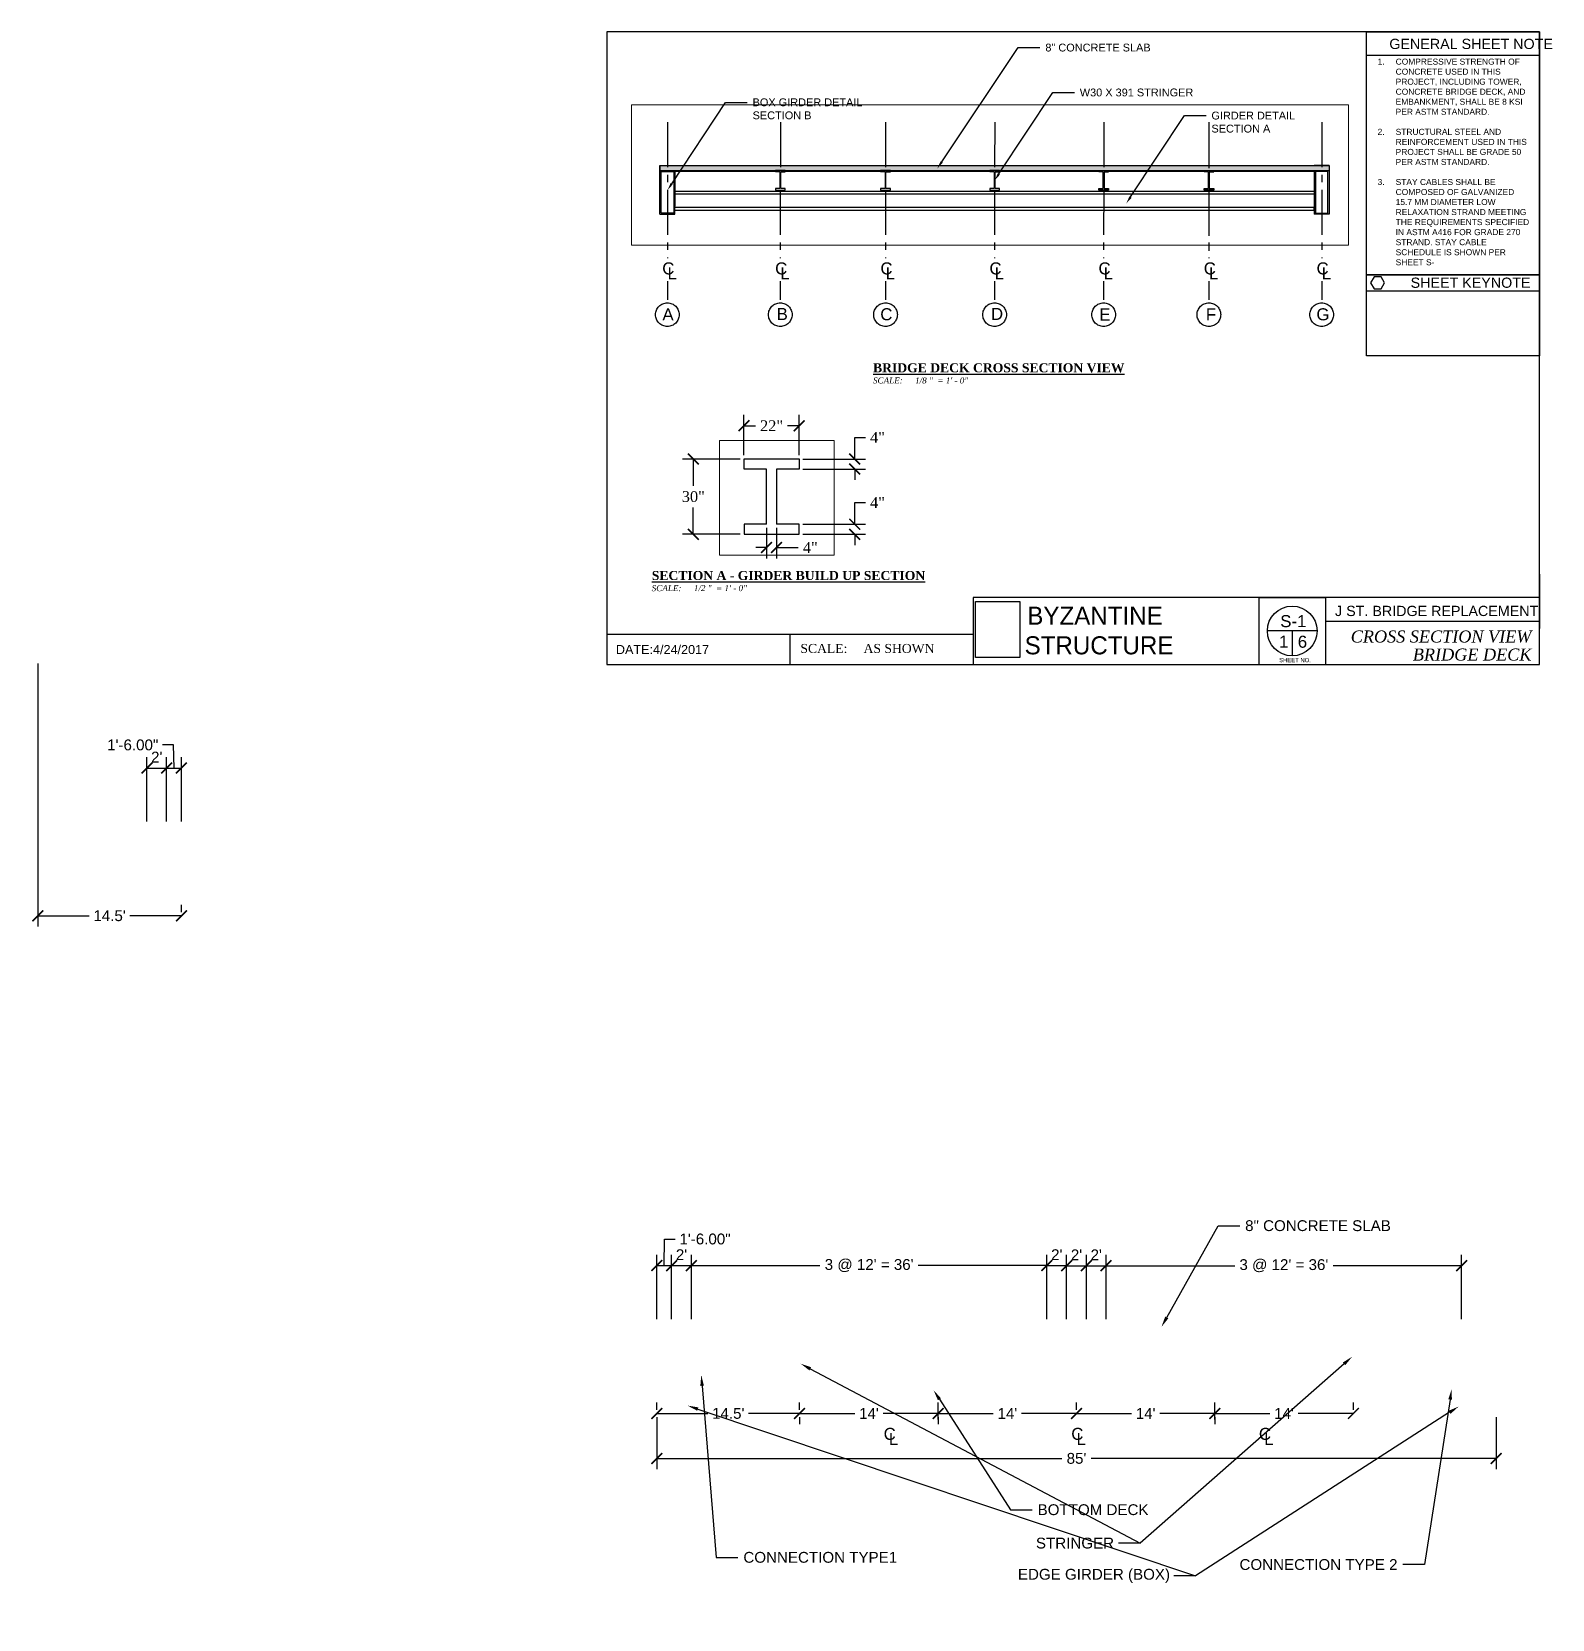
# Paper-space layout 'S-3' of a CAD drawing. Header units: feet. Extents: x -9.6 to 15.7, y -15.9 to 10.5.
# The model-space entities are those that its viewports show. They can reach past a viewport. Long polylines and large blocks are cut down to what shows.
import ezdxf
from ezdxf import colors
from ezdxf.entities.mleader import LeaderData, LeaderLine
from ezdxf.enums import TextEntityAlignment as Align
from ezdxf.math import Vec2, Vec3

# ---------------------------------------------------------------- set-up
doc = ezdxf.new("R2010")
doc.units = ezdxf.units.FT
doc.header["$MEASUREMENT"] = 0
doc.header["$XCLIPFRAME"] = 2
for name, pattern in [('ACAD_ISO03W100', [30, 12, -18]), ('CENTER2', [1.125, 0.75, -0.125, 0.125, -0.125]), ('HIDDEN2', [0.1875, 0.125, -0.0625])]:
    doc.linetypes.add(name, pattern=pattern)
doc.styles.add('Annotative', font='arial.ttf')
doc.styles.add('Bridge 122L', font='times.ttf')
doc.styles.get("Standard").update_dxf_attribs({"font": 'arial.ttf'})
doc.dimstyles.new('Bridge 122L', dxfattribs={"dimtxt": 0.18, "dimasz": 0.18, "dimexe": 0.18, "dimexo": 0.0625, "dimgap": 0.09, "dimtad": 0, "dimtih": 1, "dimtoh": 1, "dimzin": 0, "dimdsep": 46, "dimlunit": 3, "dimtxsty": 'Annotative', "dimblk": 'ARCHTICK', "dimcen": 0.09, "dimadec": 1, "dimazin": 0, "dimtfac": 1, "dimtofl": 0, "dimtmove": 0, "dimatfit": 3, "dimfxl": 1, "dimtolj": 1, "dimtzin": 0, "dimarcsym": 0})
picture_1 = doc.add_image_def('image1.jpg', size_in_pixel=(215, 288))

psp = doc.layouts.new('S-3')

# ---------------------------------------------------------------- texts
for s, width, gutter_width, heights, insert, char_height, attachment_point in [('GENERAL SHEET NOTE', 3.0363088888, 1, [0.17379957], (15.72573321, 10.22619155), 0.17, 9), ('\\pi-0.3,l0.4,t0.4;1.^ICOMPRESSIVE STRENGTH OF CONCRETE USED IN THIS PROJECT, INCLUDING TOWER, CONCRETE BRIDGE DECK, AND EMBANKMENT, SHALL BE 8 KSI PER ASTM STANDARD.\\P\\P2.^ISTRUCTURAL STEEL AND REINFORCEMENT USED IN THIS PROJECT SHALL BE GRADE 50 PER ASTM STANDARD.  \\P\\P3.^ISTAY CABLES SHALL BE COMPOSED OF GALVANIZED 15.7 MM DIAMETER LOW RELAXATION STRAND MEETING THE REQUIREMENTS SPECIFIED IN ASTM A416 FOR GRADE 270 STRAND. STAY CABLE SCHEDULE IS SHOWN PER SHEET S-', 2.6498062996, 0.75, [0], (12.71238969, 10.06923719), 0.1, 1), ('SHEET KEYNOTE', 2.3396184216, 1, [0.10259937], (15.35374636, 6.25766678), 0.17, 9), ('{\\fTimes New Roman|b1|i0|c0|p18;\\LBRIDGE DECK CROSS SECTION VIEW}', 5.2880208449, 0.75, [0], (4.42526755, 5.00593124), 0.15, 1), ('{\\fTimes New Roman|b1|i0|c0|p18;\\LSECTION A - GIRDER BUILD UP SECTION }', 5.2880208449, 0.75, [0], (0.74716155, 1.55400942), 0.15, 1), ('J ST. BRIDGE REPLACEMENT', 4.2825016445, 1, [0], (15.48297078, 0.80294134), 0.17, 9), ('SHEET NO.', 0.7348315965, 1, [0], (11.1759879, 0.10826661), 0.07, 1)]:
    psp.add_mtext_dynamic_manual_height_columns(s, width=width, gutter_width=gutter_width, heights=heights, dxfattribs=dict(insert=insert, char_height=char_height, attachment_point=attachment_point))
at = {"linetype": 'CENTER2', "char_height": 0.2, "attachment_point": 1}
for s, insert in [('C', (0.9208964, 6.68271029)), ('L', (1.00788987, 6.59922007)), ('C', (2.79738641, 6.68271029)), ('L', (2.88437989, 6.59922007)), ('C', (4.54738641, 6.68271029)), ('L', (4.63437989, 6.59922007)), ('C', (6.35988641, 6.68271029)), ('L', (6.44687989, 6.59922007)), ('C', (8.17238641, 6.68271029)), ('L', (8.25937989, 6.59922007)), ('C', (9.92238641, 6.68271029)), ('L', (10.00937989, 6.59922007)), ('C', (11.79738641, 6.68271029)), ('L', (11.88437989, 6.59922007)), ('C', (4.60109831, -12.68580538)), ('L', (4.68809178, -12.7692956)), ('C', (7.72002249, -12.68580538)), ('L', (7.80701596, -12.7692956)), ('C', (10.83894668, -12.68580538)), ('L', (10.92594015, -12.7692956))]:
    psp.add_mtext_dynamic_manual_height_columns(s, width=1.0045475514, gutter_width=1, heights=[0], dxfattribs=dict(at, insert=insert))
at = {"linetype": 'ACAD_ISO03W100', "lineweight": 100, "char_height": 0.2, "attachment_point": 1}
for s, insert in [('A', (0.9239967, 5.91916578)), ('B', (2.82243604, 5.92480266)), ('C', (4.54512857, 5.92078743)), ('D', (6.38518632, 5.92622259)), ('E', (8.1862213, 5.91640637)), ('F', (9.9569637, 5.91880369)), ('G', (11.79489027, 5.91958811))]:
    psp.add_mtext_dynamic_manual_height_columns(s, width=0.295575523, gutter_width=1, heights=[0], dxfattribs=dict(at, insert=insert))
at = {"attachment_point": 1, "style": 'Bridge 122L'}
for s, width, insert, char_height in [('\\A1;\\pi-0.3,l0.4,t0.8;{\\fTimes New Roman|b0|i1|c0|p18;SCALE:^I1/8 "  = 1\' - 0"}', 2.8399698891, (4.32404978, 4.77081347), 0.1), ('\\A1;\\pi-0.3,l0.4,t0.8;{\\fTimes New Roman|b0|i1|c0|p18;SCALE:^I1/2 "  = 1\' - 0"}', 2.8399698891, (0.64594378, 1.31889165), 0.1), ('\\pi-0.45,l0.6,t1.2;SCALE:^IAS SHOWN ', 3.610622666, (3.06784752, 0.34211269), 0.15)]:
    psp.add_mtext_dynamic_manual_height_columns(s, width=width, gutter_width=0.75, heights=[0], dxfattribs=dict(at, insert=insert, char_height=char_height))
at = {"char_height": 0.3, "attachment_point": 1}
for s, insert, width in [('{\\fHarrington|b0|i0|c0|p82;BYZANTINE}', (6.98885562, 0.96158619), 2.788092916), ('{\\fBankGothic Lt BT|b0|i0|c0|p34;STRUCTURE}', (6.94443167, 0.46891569), 2.0704230008)]:
    psp.add_mtext(s, dxfattribs=dict(at, insert=insert, width=width))
at = {"insert": (15.36980985, 0.06233828), "char_height": 0.2, "attachment_point": 9, "line_spacing_factor": 0.9}
psp.add_mtext_dynamic_manual_height_columns('{\\fTimes New Roman|b0|i1|c0|p18;CROSS SECTION VIEW\\PBRIDGE DECK}', width=2.9690823123, gutter_width=1, heights=[0], dxfattribs=at)
psp.add_attdef('DATE:4/24/2017', (0.1507606, 0.17396852), '', height=0.15)

msp = doc.modelspace()

# ---------------------------------------------------------------- blocks, each defined once
blk = doc.blocks.new('_ArchTick')
at = {"color": 0, "linetype": 'ByBlock', "const_width": 0.15}
blk.add_lwpolyline([(-0.5, -0.5), (0.5, 0.5)], dxfattribs=at)
blk = doc.blocks.new('*D0')
at = {"color": 0, "linetype": 'Continuous', "lineweight": -2, "transparency": 16777216}
for p, q in [((0.954, -9.989), (0.957, -9.548)), ((0.957, -9.548), (1.137, -9.548)), ((0.83, -10.88), (0.83, -9.809)), ((0.83, -9.989), (1.077, -9.989)), ((1.077, -10.88), (1.077, -9.809))]:
    blk.add_line(p, q, dxfattribs=at)
at = {"layer": 'Defpoints', "color": 0, "linetype": 'CENTER2', "transparency": 16777216}
for p in [(1.077, -9.989), (0.83, -10.942), (1.077, -10.942)]:
    blk.add_point(p, dxfattribs=at)
at = {"color": 0, "linetype": 'CENTER2', "lineweight": -2, "transparency": 16777216, "xscale": 0.18, "yscale": 0.18, "zscale": 0.18, "rotation": 180}
blk.add_blockref('_ArchTick', (0.83, -9.989), dxfattribs=at)
at = {"color": 0, "linetype": 'CENTER2', "lineweight": -2, "transparency": 16777216, "xscale": 0.18, "yscale": 0.18, "zscale": 0.18}
blk.add_blockref('_ArchTick', (1.077, -9.989), dxfattribs=at)
at = {"color": 0, "linetype": 'CENTER2', "transparency": 16777216, "insert": (1.632, -9.548), "char_height": 0.18, "attachment_point": 5, "style": 'Annotative'}
blk.add_mtext('\\A1;1\'-6.00"', dxfattribs=at)
blk = doc.blocks.new('*D1')
at = {"color": 0, "linetype": 'Continuous', "lineweight": -2, "transparency": 16777216}
for p, q in [((1.077, -10.88), (1.077, -9.809)), ((1.077, -9.989), (1.405, -9.989)), ((1.405, -10.88), (1.405, -9.809))]:
    blk.add_line(p, q, dxfattribs=at)
at = {"layer": 'Defpoints', "color": 0, "linetype": 'CENTER2', "transparency": 16777216}
for p in [(1.405, -9.989), (1.077, -10.942), (1.405, -10.942)]:
    blk.add_point(p, dxfattribs=at)
at = {"color": 0, "linetype": 'CENTER2', "lineweight": -2, "transparency": 16777216, "xscale": 0.18, "yscale": 0.18, "zscale": 0.18, "rotation": 180}
blk.add_blockref('_ArchTick', (1.077, -9.989), dxfattribs=at)
at = {"color": 0, "linetype": 'CENTER2', "lineweight": -2, "transparency": 16777216, "xscale": 0.18, "yscale": 0.18, "zscale": 0.18}
blk.add_blockref('_ArchTick', (1.405, -9.989), dxfattribs=at)
at = {"color": 0, "linetype": 'CENTER2', "transparency": 16777216, "insert": (1.241, -9.808), "char_height": 0.18, "attachment_point": 5, "style": 'Annotative'}
blk.add_mtext("\\A1;2'", dxfattribs=at)
blk = doc.blocks.new('*D3')
at = {"color": 0, "linetype": 'Continuous', "lineweight": -2, "transparency": 16777216}
for p, q in [((1.405, -10.88), (1.405, -9.809)), ((1.405, -9.989), (3.543, -9.989)), ((7.315, -9.989), (5.177, -9.989)), ((7.315, -10.88), (7.315, -9.809))]:
    blk.add_line(p, q, dxfattribs=at)
at = {"layer": 'Defpoints', "color": 0, "linetype": 'CENTER2', "transparency": 16777216}
for p in [(7.315, -9.989), (1.405, -10.942), (7.315, -10.942)]:
    blk.add_point(p, dxfattribs=at)
at = {"color": 0, "linetype": 'CENTER2', "lineweight": -2, "transparency": 16777216, "xscale": 0.18, "yscale": 0.18, "zscale": 0.18, "rotation": 180}
blk.add_blockref('_ArchTick', (1.405, -9.989), dxfattribs=at)
at = {"color": 0, "linetype": 'CENTER2', "lineweight": -2, "transparency": 16777216, "xscale": 0.18, "yscale": 0.18, "zscale": 0.18}
blk.add_blockref('_ArchTick', (7.315, -9.989), dxfattribs=at)
at = {"color": 0, "linetype": 'CENTER2', "transparency": 16777216, "insert": (4.36, -9.989), "char_height": 0.18, "attachment_point": 5, "style": 'Annotative'}
blk.add_mtext("\\A1;3 @ 12' = 36'", dxfattribs=at)
blk = doc.blocks.new('*D4')
at = {"color": 0, "linetype": 'Continuous', "lineweight": -2, "transparency": 16777216}
for p, q in [((7.315, -10.88), (7.315, -9.809)), ((7.315, -9.989), (7.643, -9.989)), ((7.643, -10.88), (7.643, -9.809))]:
    blk.add_line(p, q, dxfattribs=at)
at = {"layer": 'Defpoints', "color": 0, "linetype": 'CENTER2', "transparency": 16777216}
for p in [(7.643, -9.989), (7.315, -10.942), (7.643, -10.942)]:
    blk.add_point(p, dxfattribs=at)
at = {"color": 0, "linetype": 'CENTER2', "lineweight": -2, "transparency": 16777216, "xscale": 0.18, "yscale": 0.18, "zscale": 0.18, "rotation": 180}
blk.add_blockref('_ArchTick', (7.315, -9.989), dxfattribs=at)
at = {"color": 0, "linetype": 'CENTER2', "lineweight": -2, "transparency": 16777216, "xscale": 0.18, "yscale": 0.18, "zscale": 0.18}
blk.add_blockref('_ArchTick', (7.643, -9.989), dxfattribs=at)
at = {"color": 0, "linetype": 'CENTER2', "transparency": 16777216, "insert": (7.479, -9.808), "char_height": 0.18, "attachment_point": 5, "style": 'Annotative'}
blk.add_mtext("\\A1;2'", dxfattribs=at)
blk = doc.blocks.new('*D5')
at = {"color": 0, "linetype": 'Continuous', "lineweight": -2, "transparency": 16777216}
for p, q in [((7.643, -10.88), (7.643, -9.811)), ((7.643, -9.991), (7.971, -9.991)), ((7.971, -10.88), (7.971, -9.811))]:
    blk.add_line(p, q, dxfattribs=at)
at = {"layer": 'Defpoints', "color": 0, "linetype": 'CENTER2', "transparency": 16777216}
for p in [(7.971, -9.991), (7.643, -10.942), (7.971, -10.942)]:
    blk.add_point(p, dxfattribs=at)
at = {"color": 0, "linetype": 'CENTER2', "lineweight": -2, "transparency": 16777216, "xscale": 0.18, "yscale": 0.18, "zscale": 0.18, "rotation": 180}
blk.add_blockref('_ArchTick', (7.643, -9.991), dxfattribs=at)
at = {"color": 0, "linetype": 'CENTER2', "lineweight": -2, "transparency": 16777216, "xscale": 0.18, "yscale": 0.18, "zscale": 0.18}
blk.add_blockref('_ArchTick', (7.971, -9.991), dxfattribs=at)
at = {"color": 0, "linetype": 'CENTER2', "transparency": 16777216, "insert": (7.807, -9.811), "char_height": 0.18, "attachment_point": 5, "style": 'Annotative'}
blk.add_mtext("\\A1;2'", dxfattribs=at)
blk = doc.blocks.new('*D6')
at = {"color": 0, "linetype": 'Continuous', "lineweight": -2, "transparency": 16777216}
for p, q in [((7.971, -10.88), (7.971, -9.811)), ((7.971, -9.991), (8.299, -9.991)), ((8.299, -10.88), (8.299, -9.811))]:
    blk.add_line(p, q, dxfattribs=at)
at = {"layer": 'Defpoints', "color": 0, "linetype": 'CENTER2', "transparency": 16777216}
for p in [(8.299, -9.991), (7.971, -10.942), (8.299, -10.942)]:
    blk.add_point(p, dxfattribs=at)
at = {"color": 0, "linetype": 'CENTER2', "lineweight": -2, "transparency": 16777216, "xscale": 0.18, "yscale": 0.18, "zscale": 0.18, "rotation": 180}
blk.add_blockref('_ArchTick', (7.971, -9.991), dxfattribs=at)
at = {"color": 0, "linetype": 'CENTER2', "lineweight": -2, "transparency": 16777216, "xscale": 0.18, "yscale": 0.18, "zscale": 0.18}
blk.add_blockref('_ArchTick', (8.299, -9.991), dxfattribs=at)
at = {"color": 0, "linetype": 'CENTER2', "transparency": 16777216, "insert": (8.135, -9.811), "char_height": 0.18, "attachment_point": 5, "style": 'Annotative'}
blk.add_mtext("\\A1;2'", dxfattribs=at)
blk = doc.blocks.new('*D7')
at = {"color": 0, "linetype": 'Continuous', "lineweight": -2, "transparency": 16777216}
for p, q in [((8.299, -10.88), (8.299, -9.811)), ((8.299, -9.991), (10.437, -9.991)), ((14.209, -9.991), (12.071, -9.991)), ((14.209, -10.88), (14.209, -9.811))]:
    blk.add_line(p, q, dxfattribs=at)
at = {"layer": 'Defpoints', "color": 0, "linetype": 'CENTER2', "transparency": 16777216}
for p in [(14.209, -9.991), (8.299, -10.942), (14.209, -10.942)]:
    blk.add_point(p, dxfattribs=at)
at = {"color": 0, "linetype": 'CENTER2', "lineweight": -2, "transparency": 16777216, "xscale": 0.18, "yscale": 0.18, "zscale": 0.18, "rotation": 180}
blk.add_blockref('_ArchTick', (8.299, -9.991), dxfattribs=at)
at = {"color": 0, "linetype": 'CENTER2', "lineweight": -2, "transparency": 16777216, "xscale": 0.18, "yscale": 0.18, "zscale": 0.18}
blk.add_blockref('_ArchTick', (14.209, -9.991), dxfattribs=at)
at = {"color": 0, "linetype": 'CENTER2', "transparency": 16777216, "insert": (11.254, -9.991), "char_height": 0.18, "attachment_point": 5, "style": 'Annotative'}
blk.add_mtext("\\A1;3 @ 12' = 36'", dxfattribs=at)
blk = doc.blocks.new('*D8')
at = {"color": 0, "linetype": 'Continuous', "lineweight": -2, "transparency": 16777216}
for p, q in [((-7.646, -2.608), (-7.646, -1.54)), ((-7.318, -2.608), (-7.318, -1.54)), ((-7.646, -1.72), (-7.318, -1.72))]:
    blk.add_line(p, q, dxfattribs=at)
at = {"layer": 'Defpoints', "color": 0, "linetype": 'CENTER2', "transparency": 16777216}
for p in [(-7.318, -1.72), (-7.646, -2.671), (-7.318, -2.671)]:
    blk.add_point(p, dxfattribs=at)
at = {"color": 0, "linetype": 'CENTER2', "lineweight": -2, "transparency": 16777216, "xscale": 0.18, "yscale": 0.18, "zscale": 0.18, "rotation": 180}
blk.add_blockref('_ArchTick', (-7.646, -1.72), dxfattribs=at)
at = {"color": 0, "linetype": 'CENTER2', "lineweight": -2, "transparency": 16777216, "xscale": 0.18, "yscale": 0.18, "zscale": 0.18}
blk.add_blockref('_ArchTick', (-7.318, -1.72), dxfattribs=at)
at = {"color": 0, "linetype": 'CENTER2', "transparency": 16777216, "insert": (-7.482, -1.539), "char_height": 0.18, "attachment_point": 5, "style": 'Annotative'}
blk.add_mtext("\\A1;2'", dxfattribs=at)
blk = doc.blocks.new('*D9')
at = {"color": 0, "linetype": 'Continuous', "lineweight": -2, "transparency": 16777216}
for p, q in [((-7.205, -1.337), (-7.385, -1.337)), ((-7.318, -2.608), (-7.318, -1.54)), ((-7.194, -1.72), (-7.205, -1.337)), ((-7.071, -2.608), (-7.071, -1.54)), ((-7.318, -1.72), (-7.071, -1.72))]:
    blk.add_line(p, q, dxfattribs=at)
at = {"layer": 'Defpoints', "color": 0, "linetype": 'CENTER2', "transparency": 16777216}
for p in [(-7.071, -1.72), (-7.318, -2.671), (-7.071, -2.671)]:
    blk.add_point(p, dxfattribs=at)
at = {"color": 0, "linetype": 'CENTER2', "lineweight": -2, "transparency": 16777216, "xscale": 0.18, "yscale": 0.18, "zscale": 0.18, "rotation": 180}
blk.add_blockref('_ArchTick', (-7.318, -1.72), dxfattribs=at)
at = {"color": 0, "linetype": 'CENTER2', "lineweight": -2, "transparency": 16777216, "xscale": 0.18, "yscale": 0.18, "zscale": 0.18}
blk.add_blockref('_ArchTick', (-7.071, -1.72), dxfattribs=at)
at = {"color": 0, "linetype": 'CENTER2', "transparency": 16777216, "insert": (-7.881, -1.337), "char_height": 0.18, "attachment_point": 5, "style": 'Annotative'}
blk.add_mtext('\\A1;1\'-6.00"', dxfattribs=at)
blk = doc.blocks.new('*D10')
at = {"color": 0, "linetype": 'Continuous', "lineweight": -2, "transparency": 16777216}
for p, q in [((0.83, -12.51), (0.83, -13.374)), ((14.784, -12.51), (14.784, -13.374)), ((0.83, -13.194), (7.564, -13.194)), ((14.784, -13.194), (8.05, -13.194))]:
    blk.add_line(p, q, dxfattribs=at)
at = {"layer": 'Defpoints', "color": 0, "linetype": 'CENTER2', "transparency": 16777216}
for p in [(0.83, -12.447), (14.784, -12.447), (14.784, -13.194)]:
    blk.add_point(p, dxfattribs=at)
at = {"color": 0, "linetype": 'CENTER2', "lineweight": -2, "transparency": 16777216, "xscale": 0.18, "yscale": 0.18, "zscale": 0.18, "rotation": 180}
blk.add_blockref('_ArchTick', (0.83, -13.194), dxfattribs=at)
at = {"color": 0, "linetype": 'CENTER2', "lineweight": -2, "transparency": 16777216, "xscale": 0.18, "yscale": 0.18, "zscale": 0.18}
blk.add_blockref('_ArchTick', (14.784, -13.194), dxfattribs=at)
at = {"color": 0, "linetype": 'CENTER2', "transparency": 16777216, "insert": (7.807, -13.194), "char_height": 0.18, "attachment_point": 5, "style": 'Annotative'}
blk.add_mtext("\\A1;85'", dxfattribs=at)
blk = doc.blocks.new('*D11')
at = {"color": 0, "linetype": 'Continuous', "lineweight": -2, "transparency": 16777216}
for p, q in [((3.205, -12.385), (3.205, -12.267)), ((5.509, -12.549), (5.509, -12.267)), ((3.205, -12.447), (4.123, -12.447)), ((5.509, -12.447), (4.591, -12.447))]:
    blk.add_line(p, q, dxfattribs=at)
at = {"layer": 'Defpoints', "color": 0, "linetype": 'CENTER2', "transparency": 16777216}
for p in [(3.205, -12.447), (3.205, -12.447), (5.509, -12.611)]:
    blk.add_point(p, dxfattribs=at)
at = {"color": 0, "linetype": 'CENTER2', "lineweight": -2, "transparency": 16777216, "xscale": 0.18, "yscale": 0.18, "zscale": 0.18, "rotation": 180}
blk.add_blockref('_ArchTick', (3.205, -12.447), dxfattribs=at)
at = {"color": 0, "linetype": 'CENTER2', "lineweight": -2, "transparency": 16777216, "xscale": 0.18, "yscale": 0.18, "zscale": 0.18}
blk.add_blockref('_ArchTick', (5.509, -12.447), dxfattribs=at)
at = {"color": 0, "linetype": 'CENTER2', "transparency": 16777216, "insert": (4.357, -12.447), "char_height": 0.18, "attachment_point": 5, "style": 'Annotative'}
blk.add_mtext("\\A1;14'", dxfattribs=at)
blk = doc.blocks.new('*D12')
at = {"color": 0, "linetype": 'Continuous', "lineweight": -2, "transparency": 16777216}
for p, q in [((7.807, -12.385), (7.807, -12.267)), ((5.509, -12.447), (6.424, -12.447)), ((5.509, -12.51), (5.509, -12.627)), ((7.807, -12.447), (6.892, -12.447))]:
    blk.add_line(p, q, dxfattribs=at)
at = {"layer": 'Defpoints', "color": 0, "linetype": 'CENTER2', "transparency": 16777216}
for p in [(5.509, -12.447), (7.807, -12.447), (7.807, -12.447)]:
    blk.add_point(p, dxfattribs=at)
at = {"color": 0, "linetype": 'CENTER2', "lineweight": -2, "transparency": 16777216, "xscale": 0.18, "yscale": 0.18, "zscale": 0.18, "rotation": 180}
blk.add_blockref('_ArchTick', (5.509, -12.447), dxfattribs=at)
at = {"color": 0, "linetype": 'CENTER2', "lineweight": -2, "transparency": 16777216, "xscale": 0.18, "yscale": 0.18, "zscale": 0.18}
blk.add_blockref('_ArchTick', (7.807, -12.447), dxfattribs=at)
at = {"color": 0, "linetype": 'CENTER2', "transparency": 16777216, "insert": (6.658, -12.447), "char_height": 0.18, "attachment_point": 5, "style": 'Annotative'}
blk.add_mtext("\\A1;14'", dxfattribs=at)
blk = doc.blocks.new('*D13')
at = {"color": 0, "linetype": 'Continuous', "lineweight": -2, "transparency": 16777216}
for p, q in [((10.105, -12.549), (10.105, -12.267)), ((12.409, -12.385), (12.409, -12.267)), ((10.105, -12.447), (11.023, -12.447)), ((12.409, -12.447), (11.492, -12.447))]:
    blk.add_line(p, q, dxfattribs=at)
at = {"layer": 'Defpoints', "color": 0, "linetype": 'CENTER2', "transparency": 16777216}
for p in [(10.105, -12.611), (12.409, -12.447), (12.409, -12.447)]:
    blk.add_point(p, dxfattribs=at)
at = {"color": 0, "linetype": 'CENTER2', "lineweight": -2, "transparency": 16777216, "xscale": 0.18, "yscale": 0.18, "zscale": 0.18}
for p, rotation in [((10.105, -12.447), 179.9999999999939), ((12.409, -12.447), 359.9999999999939)]:
    blk.add_blockref('_ArchTick', p, dxfattribs=dict(at, rotation=rotation))
at = {"color": 0, "linetype": 'CENTER2', "transparency": 16777216, "insert": (11.257, -12.447), "char_height": 0.18, "attachment_point": 5, "style": 'Annotative'}
blk.add_mtext("\\A1;14'", dxfattribs=at)
blk = doc.blocks.new('*D14')
at = {"color": 0, "linetype": 'Continuous', "lineweight": -2, "transparency": 16777216}
for p, q in [((7.807, -12.385), (7.807, -12.267)), ((7.807, -12.447), (8.722, -12.447)), ((10.105, -12.447), (9.19, -12.447)), ((10.105, -12.51), (10.105, -12.627))]:
    blk.add_line(p, q, dxfattribs=at)
at = {"layer": 'Defpoints', "color": 0, "linetype": 'CENTER2', "transparency": 16777216}
for p in [(7.807, -12.447), (7.807, -12.447), (10.105, -12.447)]:
    blk.add_point(p, dxfattribs=at)
at = {"color": 0, "linetype": 'CENTER2', "lineweight": -2, "transparency": 16777216, "xscale": 0.18, "yscale": 0.18, "zscale": 0.18}
for p, rotation in [((7.807, -12.447), 179.9999999999939), ((10.105, -12.447), 359.9999999999939)]:
    blk.add_blockref('_ArchTick', p, dxfattribs=dict(at, rotation=rotation))
at = {"color": 0, "linetype": 'CENTER2', "transparency": 16777216, "insert": (8.956, -12.447), "char_height": 0.18, "attachment_point": 5, "style": 'Annotative'}
blk.add_mtext("\\A1;14'", dxfattribs=at)
blk = doc.blocks.new('*D15')
at = {"color": 0, "linetype": 'Continuous', "lineweight": -2, "transparency": 16777216}
for p, q in [((-9.46, 0.015), (-9.46, -4.356)), ((-9.46, -4.176), (-8.605, -4.176)), ((-7.071, -4.176), (-7.927, -4.176)), ((-7.071, -4.113), (-7.071, -3.996))]:
    blk.add_line(p, q, dxfattribs=at)
at = {"layer": 'Defpoints', "color": 0, "linetype": 'CENTER2', "transparency": 16777216}
for p in [(-9.46, 0.078), (-7.071, -4.176), (-7.071, -4.176)]:
    blk.add_point(p, dxfattribs=at)
at = {"color": 0, "linetype": 'CENTER2', "lineweight": -2, "transparency": 16777216, "xscale": 0.18, "yscale": 0.18, "zscale": 0.18, "rotation": 180}
blk.add_blockref('_ArchTick', (-9.46, -4.176), dxfattribs=at)
at = {"color": 0, "linetype": 'CENTER2', "lineweight": -2, "transparency": 16777216, "xscale": 0.18, "yscale": 0.18, "zscale": 0.18}
blk.add_blockref('_ArchTick', (-7.071, -4.176), dxfattribs=at)
at = {"color": 0, "linetype": 'CENTER2', "transparency": 16777216, "insert": (-8.266, -4.176), "char_height": 0.18, "attachment_point": 5, "style": 'Annotative'}
blk.add_mtext("\\A1;14.5'", dxfattribs=at)
blk = doc.blocks.new('*D16')
at = {"color": 0, "linetype": 'Continuous', "lineweight": -2, "transparency": 16777216}
for p, q in [((0.83, -12.385), (0.83, -12.267)), ((0.83, -12.447), (1.678, -12.447)), ((3.205, -12.447), (2.357, -12.447)), ((3.205, -12.51), (3.205, -12.627))]:
    blk.add_line(p, q, dxfattribs=at)
at = {"layer": 'Defpoints', "color": 0, "linetype": 'CENTER2', "transparency": 16777216}
for p in [(0.83, -12.447), (0.83, -12.447), (3.205, -12.447)]:
    blk.add_point(p, dxfattribs=at)
at = {"color": 0, "linetype": 'CENTER2', "lineweight": -2, "transparency": 16777216, "xscale": 0.18, "yscale": 0.18, "zscale": 0.18, "rotation": 180}
blk.add_blockref('_ArchTick', (0.83, -12.447), dxfattribs=at)
at = {"color": 0, "linetype": 'CENTER2', "lineweight": -2, "transparency": 16777216, "xscale": 0.18, "yscale": 0.18, "zscale": 0.18}
blk.add_blockref('_ArchTick', (3.205, -12.447), dxfattribs=at)
at = {"color": 0, "linetype": 'CENTER2', "transparency": 16777216, "insert": (2.018, -12.447), "char_height": 0.18, "attachment_point": 5, "style": 'Annotative'}
blk.add_mtext("\\A1;14.5'", dxfattribs=at)
blk = doc.blocks.new('Sheet Number')
for p, q in [((11.806, 0.557), (10.98, 0.557)), ((11.393, 0.557), (11.393, 0.144))]:
    blk.add_line(p, q)
blk.add_circle((11.393, 0.557), 0.413)
for tag, p in [('S-1', (11.411, 0.721)), ('1', (11.251, 0.38))]:
    blk.add_attdef(tag, text='', height=0.2).set_placement(p, align=Align.MIDDLE)
at = {"style": 'Annotative'}
blk.add_attdef('6', text='', height=0.2, dxfattribs=at).set_placement((11.563, 0.379), align=Align.MIDDLE)
blk = doc.blocks.new('*D21')
at = {"color": 0, "linetype": 'Continuous', "lineweight": -2, "transparency": 16777216}
for p, q in [((2.28, 3.478), (2.28, 4.148)), ((2.28, 3.968), (2.473, 3.968)), ((3.197, 3.968), (3.004, 3.968)), ((3.197, 3.478), (3.197, 4.148))]:
    blk.add_line(p, q, dxfattribs=at)
at = {"layer": 'Defpoints', "color": 0, "lineweight": 100, "transparency": 16777216}
for p in [(3.197, 3.968), (2.28, 3.415), (3.197, 3.415)]:
    blk.add_point(p, dxfattribs=at)
at = {"color": 0, "lineweight": -2, "transparency": 16777216, "xscale": 0.18, "yscale": 0.18, "zscale": 0.18, "rotation": 180}
blk.add_blockref('_ArchTick', (2.28, 3.968), dxfattribs=at)
at = {"color": 0, "lineweight": -2, "transparency": 16777216, "xscale": 0.18, "yscale": 0.18, "zscale": 0.18}
blk.add_blockref('_ArchTick', (3.197, 3.968), dxfattribs=at)
at = {"color": 0, "transparency": 16777216, "insert": (2.738, 3.968), "char_height": 0.18, "attachment_point": 5, "style": 'Bridge 122L'}
blk.add_mtext('\\A1;22"', dxfattribs=at)
blk = doc.blocks.new('*D26')
at = {"color": 0, "linetype": 'Continuous', "lineweight": -2, "transparency": 16777216}
for p, q in [((4.12, 3.415), (4.12, 3.775)), ((4.12, 3.775), (4.3, 3.775)), ((3.259, 3.415), (4.3, 3.415)), ((3.259, 3.248), (4.3, 3.248)), ((4.12, 3.248), (4.12, 3.068))]:
    blk.add_line(p, q, dxfattribs=at)
at = {"layer": 'Defpoints', "color": 0, "lineweight": 100, "transparency": 16777216}
for p in [(3.197, 3.415), (3.197, 3.248), (4.12, 3.415)]:
    blk.add_point(p, dxfattribs=at)
at = {"color": 0, "lineweight": -2, "transparency": 16777216, "xscale": 0.18, "yscale": 0.18, "zscale": 0.18}
for p, rotation in [((4.12, 3.415), 270), ((4.12, 3.248), 90)]:
    blk.add_blockref('_ArchTick', p, dxfattribs=dict(at, rotation=rotation))
at = {"color": 0, "transparency": 16777216, "insert": (4.499, 3.775), "char_height": 0.18, "attachment_point": 5, "style": 'Bridge 122L'}
blk.add_mtext('\\A1;4"', dxfattribs=at)
blk = doc.blocks.new('*D27')
at = {"color": 0, "linetype": 'Continuous', "lineweight": -2, "transparency": 16777216}
for p, q in [((4.12, 2.332), (4.12, 2.692)), ((4.12, 2.692), (4.3, 2.692)), ((3.259, 2.332), (4.3, 2.332)), ((3.259, 2.165), (4.3, 2.165)), ((4.12, 2.165), (4.12, 1.985))]:
    blk.add_line(p, q, dxfattribs=at)
at = {"layer": 'Defpoints', "color": 0, "lineweight": 100, "transparency": 16777216}
for p in [(3.197, 2.332), (3.197, 2.165), (4.12, 2.332)]:
    blk.add_point(p, dxfattribs=at)
at = {"color": 0, "lineweight": -2, "transparency": 16777216, "xscale": 0.18, "yscale": 0.18, "zscale": 0.18}
for p, rotation in [((4.12, 2.332), 270), ((4.12, 2.165), 90)]:
    blk.add_blockref('_ArchTick', p, dxfattribs=dict(at, rotation=rotation))
at = {"color": 0, "transparency": 16777216, "insert": (4.499, 2.692), "char_height": 0.18, "attachment_point": 5, "style": 'Bridge 122L'}
blk.add_mtext('\\A1;4"', dxfattribs=at)
blk = doc.blocks.new('*D28')
at = {"color": 0, "linetype": 'Continuous', "lineweight": -2, "transparency": 16777216}
for p, q in [((2.218, 3.415), (1.257, 3.415)), ((1.437, 3.415), (1.437, 2.972)), ((1.437, 2.165), (1.437, 2.609)), ((2.218, 2.165), (1.257, 2.165))]:
    blk.add_line(p, q, dxfattribs=at)
at = {"layer": 'Defpoints', "color": 0, "lineweight": 100, "transparency": 16777216}
for p in [(2.28, 3.415), (1.437, 2.165), (2.28, 2.165)]:
    blk.add_point(p, dxfattribs=at)
at = {"color": 0, "lineweight": -2, "transparency": 16777216, "xscale": 0.18, "yscale": 0.18, "zscale": 0.18}
for p, rotation in [((1.437, 3.415), 90), ((1.437, 2.165), 270)]:
    blk.add_blockref('_ArchTick', p, dxfattribs=dict(at, rotation=rotation))
at = {"color": 0, "transparency": 16777216, "insert": (1.437, 2.79), "char_height": 0.18, "attachment_point": 5, "style": 'Bridge 122L'}
blk.add_mtext('\\A1;30"', dxfattribs=at)
blk = doc.blocks.new('*D29')
at = {"color": 0, "linetype": 'Continuous', "lineweight": -2, "transparency": 16777216}
for p, q in [((2.655, 2.269), (2.655, 1.764)), ((2.822, 2.269), (2.822, 1.764)), ((2.655, 1.944), (2.475, 1.944)), ((2.822, 1.944), (3.182, 1.944))]:
    blk.add_line(p, q, dxfattribs=at)
at = {"layer": 'Defpoints', "color": 0, "lineweight": 100, "transparency": 16777216}
for p in [(2.655, 2.332), (2.822, 2.332), (2.822, 1.944)]:
    blk.add_point(p, dxfattribs=at)
at = {"color": 0, "lineweight": -2, "transparency": 16777216, "xscale": 0.18, "yscale": 0.18, "zscale": 0.18}
blk.add_blockref('_ArchTick', (2.655, 1.944), dxfattribs=at)
at = {"color": 0, "lineweight": -2, "transparency": 16777216, "xscale": 0.18, "yscale": 0.18, "zscale": 0.18, "rotation": 180}
blk.add_blockref('_ArchTick', (2.822, 1.944), dxfattribs=at)
at = {"color": 0, "transparency": 16777216, "insert": (3.382, 1.944), "char_height": 0.18, "attachment_point": 5, "style": 'Bridge 122L'}
blk.add_mtext('\\A1;4"', dxfattribs=at)

# ---------------------------------------------------------------- dimensions: what is measured, and where the dimension line sits
for base, p1, p2, text, override, picture, middle in [((3.19681934, 3.96802728), (2.28015268, 3.41514336), (3.19681934, 3.41514336), '22"', {"dimlfac": 9216, "dimtxsty": 'Bridge 122L'}, '*D21', (2.73848601, 3.96802728)), ((2.82181934, 1.94374394), (2.65515268, 2.33181003), (2.82181934, 2.33181003), '4"', {"dimlfac": -127401984.0, "dimtxsty": 'Bridge 122L'}, '*D29', (3.38161026, 1.94374394))]:
    dim = psp.add_linear_dim(base=base, p1=p1, p2=p2, text=text, dimstyle='Bridge 122L', override=override)
    dim.commit()
    dim.dimension.update_dxf_attribs({"geometry": picture, "text_midpoint": middle})
for base, p1, p2, text, override, picture, middle in [((4.11951862, 3.41514336), (3.19681934, 3.24847669), (3.19681934, 3.41514336), '4"', {"dimlfac": -221184, "dimtxsty": 'Bridge 122L'}, '*D26', (4.49930954, 3.77514336)), ((1.43676941, 2.16514336), (2.28015268, 3.41514336), (2.28015268, 2.16514336), '30"', {"dimlfac": -221184, "dimtxsty": 'Bridge 122L'}, '*D28', (1.43676941, 2.79014336)), ((4.11951862, 2.33181003), (3.19681934, 2.16514336), (3.19681934, 2.33181003), '4"', {"dimlfac": 5308415.999999998, "dimtxsty": 'Bridge 122L'}, '*D27', (4.49930954, 2.69181003))]:
    dim = psp.add_linear_dim(base=base, p1=p1, p2=p2, angle=90, text=text, dimstyle='Bridge 122L', override=override)
    dim.commit()
    dim.dimension.update_dxf_attribs({"geometry": picture, "text_midpoint": middle})
at = {"linetype": 'CENTER2'}
for base, p1, p2, text, picture, middle in [((-7.07133513, -4.17563287), (-9.46016957, 0.07760299), (-7.07133513, -4.17563287), "14.5'", '*D15', (-8.26575235, -4.17563287)), ((7.31455425, -9.98877425), (1.40501369, -10.94238521), (7.31455425, -10.94238521), "3 @ 12' = <>", '*D3', (4.35978397, -9.98877425)), ((14.20901824, -9.99099926), (8.29947768, -10.94238521), (14.20901824, -10.94238521), "3 @ 12' = 36'", '*D7', (11.25424796, -9.99099926)), ((0.83047503, -12.44712933), (3.20473751, -12.44712933), (0.83047503, -12.44712933), "14.5'", '*D16', (2.01760627, -12.44712933)), ((3.20473751, -12.44712933), (5.5088613, -12.61128324), (3.20473751, -12.44712933), "14'", '*D11', (4.3567994, -12.44712933))]:
    dim = psp.add_linear_dim(base=base, p1=p1, p2=p2, text=text, dimstyle='Bridge 122L', override={"dimlfac": -73.10213}, dxfattribs=at)
    dim.commit()
    dim.dimension.update_dxf_attribs({"geometry": picture, "text_midpoint": middle})
for base, p1, p2, override, picture, middle in [((-7.07133513, -1.71950279), (-7.31756599, -2.67088875), (-7.07133513, -2.67088875), {"dimlfac": -73.10213, "dimtmove": 1}, '*D9', (-7.47529089, -1.33727779)), ((-7.31756599, -1.71950279), (-7.6458738, -2.67088875), (-7.31756599, -2.67088875), {"dimtad": 3, "dimlfac": -73.10213}, '*D8', (-7.48171989, -1.71950279)), ((1.07670588, -9.98877425), (0.83047503, -10.94238521), (1.07670588, -10.94238521), {"dimlfac": -73.10213, "dimtmove": 1}, '*D0', (1.22663128, -9.54805705)), ((1.40501369, -9.98877425), (1.07670588, -10.94238521), (1.40501369, -10.94238521), {"dimtad": 3, "dimlfac": -73.10213}, '*D1', (1.24085979, -9.98877425)), ((7.64286206, -9.98877425), (7.31455425, -10.94238521), (7.64286206, -10.94238521), {"dimtad": 3, "dimlfac": -73.10213}, '*D4', (7.47870816, -9.98877425)), ((7.97116987, -9.99099926), (7.64286206, -10.94238521), (7.97116987, -10.94238521), {"dimtad": 3, "dimlfac": -73.10213}, '*D5', (7.80701596, -9.99099926)), ((8.29947768, -9.99099926), (7.97116987, -10.94238521), (8.29947768, -10.94238521), {"dimtad": 3, "dimlfac": -73.10213}, '*D6', (8.13532377, -9.99099926))]:
    dim = psp.add_linear_dim(base=base, p1=p1, p2=p2, dimstyle='Bridge 122L', override=override, dxfattribs=at)
    dim.commit()
    dim.dimension.update_dxf_attribs({"geometry": picture, "text_midpoint": middle, "dimtype": 160})
for base, p1, p2, picture, middle in [((7.80701596, -12.44712933), (5.5088613, -12.44712933), (7.80701596, -12.44712933), '*D12', (6.65793863, -12.44712933)), ((14.7835569, -13.19427607), (0.83047503, -12.44712933), (14.7835569, -12.44712933), '*D10', (7.80701596, -13.19427607))]:
    dim = psp.add_linear_dim(base=base, p1=p1, p2=p2, dimstyle='Bridge 122L', override={"dimlfac": -73.10213}, dxfattribs=at)
    dim.commit()
    dim.dimension.update_dxf_attribs({"geometry": picture, "text_midpoint": middle})
dim = psp.add_linear_dim(base=(7.80701596, -12.44712933), p1=(10.10517063, -12.44712933), p2=(7.80701596, -12.44712933), angle=180, dimstyle='Bridge 122L', override={"dimlfac": -73.10213}, dxfattribs=at)
dim.commit()
dim.dimension.update_dxf_attribs({"geometry": '*D14', "text_midpoint": (8.9560933, -12.44712933)})
dim = psp.add_linear_dim(base=(12.40929442, -12.44712933), p1=(10.10517063, -12.61128324), p2=(12.40929442, -12.44712933), angle=180, text="14'", dimstyle='Bridge 122L', override={"dimlfac": -73.10213}, dxfattribs=at)
dim.commit()
dim.dimension.update_dxf_attribs({"geometry": '*D13', "text_midpoint": (11.25723252, -12.44712933)})

# ---------------------------------------------------------------- hatches: boundary and pattern name
at = {"linetype": 'CENTER2'}
h = msp.add_hatch(dxfattribs=at)
h.set_pattern_fill('AR-CONC', color=256)
h.set_pattern_definition([(50, (0, 0), (7.172602, -0.627521), [0.75, -8.25]), (355, (0, 0), (-1.387513, 7.521921), [0.6, -6.6]), (100.45144, (0.598, -0.052), (5.785088, 6.8944), [0.637402, -7.01142]), (46.1842, (0, 2), (10.672413, -1.655193), [1.125, -12.375]), (96.63564, (0.889, 1.862), (9.34662, 9.741186), [0.956103, -10.51714]), (351.18416, (0, 2), (9.34662, 9.741186), [0.9, -9.9]), (21, (1, 1.5), (5.96907, -4.026189), [0.75, -8.25]), (326, (1, 1.5), (2.433153, 7.2515), [0.6, -6.6]), (71.45144, (1.4974, 1.1645), (8.402224, 3.225312), [0.637402, -7.01142]), (37.5, (0, 0), (0.1215986, 3.3289385), [0, -6.52, 0, -6.7, 0, -6.625]), (7.5, (0, 0), (2.6306954, 3.944117), [0, -3.82, 0, -6.37, 0, -2.525]), (327.5, (-2.23, 0), (5.3382244, -0.2255487), [0, -2.5, 0, -7.8, 0, -10.35]), (317.5, (-3.23, 0), (5.831862, 1.00105), [0, -3.25, 0, -5.18, 0, -7.35])])
h.paths.add_polyline_path([(2110.44, 687.96), (2086.44, 687.96), (1042.44, 687.96), (1042.44, 679.96), (1066.44, 679.96), (2110.44, 679.96)])

# ---------------------------------------------------------------- linework, layer by layer
for p, q in [((739.11, 817.41), (761.11, 817.41)), ((739.11, 813.41), (739.11, 817.41)), ((761.11, 817.41), (761.11, 813.41)), ((748.11, 813.41), (739.11, 813.41)), ((748.11, 791.41), (748.11, 813.41)), ((761.11, 813.41), (752.11, 813.41)), ((752.11, 813.41), (752.11, 791.41)), ((748.11, 791.41), (739.11, 791.41)), ((739.11, 791.41), (739.11, 787.41)), ((739.11, 787.41), (761.11, 787.41)), ((761.11, 791.41), (752.11, 791.41)), ((761.11, 787.41), (761.11, 791.41)), ((1042.44, 687.96), (2110.44, 687.96)), ((1042.44, 609.96), (1042.44, 687.96)), ((1042.44, 687.96), (1042.44, 679.96)), ((2110.44, 687.96), (2086.44, 687.96)), ((2110.44, 687.96), (2110.44, 609.96)), ((2110.44, 687.96), (2110.44, 609.96)), ((2110.44, 687.96), (2110.44, 679.96)), ((1042.44, 679.96), (2110.44, 679.96)), ((1042.44, 679.96), (1066.44, 679.96)), ((1066.44, 609.96), (1066.44, 679.96)), ((1066.44, 679.96), (1066.44, 646.76)), ((1066.44, 679.96), (1066.44, 678.72)), ((1066.44, 678.72), (1226.64, 678.72)), ((1242.24, 678.72), (1394.64, 678.72)), ((1410.24, 678.72), (1568.64, 678.72)), ((1584.24, 678.72), (1742.64, 678.72)), ((1758.24, 678.72), (1910.64, 678.72)), ((1926.24, 678.72), (2086.44, 678.72)), ((2086.44, 679.96), (2086.44, 609.96)), ((1066.44, 646.76), (2086.44, 646.76)), ((1066.44, 646.76), (1066.44, 622.76)), ((1066.44, 616.76), (2086.44, 616.76)), ((1042.44, 609.96), (1066.44, 609.96)), ((2110.44, 609.96), (2086.44, 609.96))]:
    msp.add_line(p, q)
for p, q in [((1066.44, 646.76), (1066.44, 642.76)), ((2086.44, 616.76), (2086.44, 620.76))]:
    msp.add_line(p, q, dxfattribs=at)
at = {"linetype": 'HIDDEN2'}
for p, q in [((1066.44, 642.76), (2086.44, 642.76)), ((2086.44, 620.76), (1066.44, 620.76))]:
    msp.add_line(p, q, dxfattribs=at)
for points in [[(1064.44, 677.96), (1064.44, 611.96), (1054.44, 611.96), (1044.44, 611.96), (1044.44, 677.96), (1054.44, 677.96)], [(2088.44, 677.96), (2088.44, 611.96), (2098.44, 611.96), (2108.44, 611.96), (2108.44, 677.96), (2098.44, 677.96)]]:
    msp.add_lwpolyline(points, close=True, dxfattribs=at)
for points in [[(1233.76, 677.52), (1233.76, 651.02), (1226.64, 651.02), (1226.64, 648.58), (1242.24, 648.58), (1242.24, 651.02), (1235.12, 651.02), (1235.12, 677.52), (1242.24, 677.52), (1242.24, 679.96), (1226.64, 679.96)], [(1233.76, 677.52), (1226.64, 677.52), (1226.64, 679.96)], [(1401.76, 677.52), (1401.76, 651.02), (1394.64, 651.02), (1394.64, 648.58), (1410.24, 648.58), (1410.24, 651.02), (1403.12, 651.02), (1403.12, 677.52), (1410.24, 677.52), (1410.24, 679.96), (1394.64, 679.96)], [(1401.76, 677.52), (1394.64, 677.52), (1394.64, 679.96)], [(1575.76, 677.52), (1575.76, 651.02), (1568.64, 651.02), (1568.64, 648.58), (1584.24, 648.58), (1584.24, 651.02), (1577.12, 651.02), (1577.12, 677.52), (1584.24, 677.52), (1584.24, 679.96), (1568.64, 679.96)], [(1575.76, 677.52), (1568.64, 677.52), (1568.64, 679.96)], [(1751.12, 677.52), (1751.12, 651.02), (1758.24, 651.02), (1758.24, 648.58), (1742.64, 648.58), (1742.64, 651.02), (1749.76, 651.02), (1749.76, 677.52), (1742.64, 677.52), (1742.64, 679.96), (1758.24, 679.96)], [(1751.12, 677.52), (1758.24, 677.52), (1758.24, 679.96)], [(1919.12, 677.52), (1919.12, 651.02), (1926.24, 651.02), (1926.24, 648.58), (1910.64, 648.58), (1910.64, 651.02), (1917.76, 651.02), (1917.76, 677.52), (1910.64, 677.52), (1910.64, 679.96), (1926.24, 679.96)], [(1919.12, 677.52), (1926.24, 677.52), (1926.24, 679.96)]]:
    msp.add_lwpolyline(points)

# ---------------------------------------------------------------- linework, layer by layer
for p, q in [((12.6275998, 10.12900545), (15.50081116, 10.12900545)), ((12.6275998, 6.20796746), (15.50081116, 6.20796746)), ((15.50081116, 0), (15.50081116, 1.5)), ((15.50081116, 1.5), (15.50081116, 1)), ((10.8380107, 1.11382014), (11.9480107, 1.11382014)), ((15.50081116, 1.11382014), (11.21830952, 1.11382014)), ((11.9480107, 1.11382014), (11.9480107, 0)), ((15.50081116, 1), (15.50081116, 0.6)), ((15.50081116, 0.71382014), (11.9480107, 0.71382014)), ((6.08734221, 0.5), (0, 0.5)), ((3.04367111, 0.5), (3.04367111, 0)), ((0, 0), (6.50081116, 0)), ((11.50081116, 0), (12.10081116, 0))]:
    psp.add_line(p, q)
at = {"linetype": 'CENTER2'}
for p, q in [((1.00788987, 9.01395075), (1.0070377, 6.75068524)), ((2.88437989, 9.01395075), (2.88352771, 6.75068524)), ((4.63437989, 9.01395075), (4.63352771, 6.75068524)), ((6.44687989, 9.01395075), (6.44602771, 6.75068524)), ((8.25937989, 9.01395075), (8.25852771, 6.75068524)), ((10.00788987, 9.01395075), (10.00788987, 6.78282059)), ((10.00788987, 9.00019525), (10.00788987, 6.76906509)), ((10.00937989, 9.01395075), (10.00852771, 6.75068524)), ((11.88437989, 9.01395075), (11.88352771, 6.75068524)), ((1.00689413, 6.3693641), (1.00677754, 6.05971741)), ((2.88338414, 6.3693641), (2.88326755, 6.05971741)), ((4.63338414, 6.3693641), (4.63326755, 6.05971741)), ((6.44588414, 6.3693641), (6.44576755, 6.05971741)), ((8.25838414, 6.3693641), (8.25826755, 6.05971741)), ((10.00838414, 6.3693641), (10.00826755, 6.05971741)), ((11.88338414, 6.3693641), (11.88326755, 6.05971741))]:
    psp.add_line(p, q, dxfattribs=at)
for points in [[(0, 10.51559009), (0, 0), (15.50081116, 0), (15.50081116, 10.51559009)], [(15.50081116, 10.51559009), (15.50081116, 6.47707632), (12.6275998, 6.47707632), (12.6275998, 10.51559009)], [(12.6275998, 5.12846858), (12.6275998, 6.47707632), (15.50081116, 6.47707632), (15.50081116, 5.12846858)], [(12.86974259, 6.24056749), (12.92768765, 6.34093127), (12.86974259, 6.44129506), (12.75385248, 6.44129506), (12.69590742, 6.34093127), (12.75385248, 6.24056749)]]:
    psp.add_lwpolyline(points, close=True)
for points in [[(11.21830952, 1.11382014), (6.08734221, 1.11382014), (6.08734221, 0)], [(10.8380107, 1.11382014), (10.8380107, 0)]]:
    psp.add_lwpolyline(points)
at = {"linetype": 'ACAD_ISO03W100'}
for centre in [(1.00639986, 5.81420262), (2.88288987, 5.81420262), (4.63288987, 5.81420262), (6.44538987, 5.81420262), (8.25788987, 5.81420262), (10.00788987, 5.81420262), (11.88288987, 5.81420262)]:
    psp.add_circle(centre, 0.19641206, dxfattribs=at)

# ---------------------------------------------------------------- block references
psp.add_blockref('Sheet Number', (0, 0)).add_auto_attribs({'6': '6', '1': '1', 'S-1': 'S-1'})

psp.set_redraw_order([(e.dxf.handle, doc.entitydb.next_handle()) for e in psp.query("TEXT MTEXT ATTDEF DIMENSION ARC_DIMENSION")])  # texts and dimensions are drawn at this point

# ---------------------------------------------------------------- pictures from other files: only their frames are drawn
image = psp.add_image(picture_1, insert=(6.12964145, 0.07481458), size_in_units=(0.74652778, 1))
image.set_boundary_path([(-0.1364924, 7.203723), (211.3589665, 275.7695327)])
image.dxf.flags = 15

# ---------------------------------------------------------------- leaders
at = {"linetype": 'CENTER2'}
ml = psp.add_multileader_mtext('Standard')
ml.set_content('8" CONCRETE SLAB', color=256)
ml.set_leader_properties()
ml.build(insert=Vec2(0, 0))
ml.multileader.update_dxf_attribs({"dogleg_length": 0.36, "arrow_head_size": 0.13})
ctx = ml.context
ctx.base_point, ctx.char_height, ctx.arrow_head_size, ctx.landing_gap_size, ctx.plane_origin = Vec3(7.19959131, 10.25175504), 0.13, 0.13, 0.09, Vec3(7.56891899, 10.71181207)
notes = []
notes.append((ctx, [(0, (1, 1, 0), (6.83959131, 10.25175504), (1, 0), 0.36, [(0, [(5.49458793, 8.24498983)], 0, [])])]))
ctx.mtext.insert, ctx.mtext.width, ctx.mtext.flow_direction = Vec3(7.28959131, 10.3178635), 1.7870292573, 5
ml = psp.add_multileader_mtext('Standard')
ml.set_content('W30 X 391 STRINGER ', color=256)
ml.set_leader_properties()
ml.build(insert=Vec2(0, 0))
ml.multileader.update_dxf_attribs({"dogleg_length": 0.36, "arrow_head_size": 0.13})
ctx = ml.context
ctx.base_point, ctx.char_height, ctx.arrow_head_size, ctx.landing_gap_size, ctx.plane_origin = Vec3(7.77193131, 9.50550169), 0.13, 0.13, 0.09, Vec3(8.52078486, 10.51257773)
notes.append((ctx, [(0, (1, 1, 0), (7.41193131, 9.50550169), (1, 0), 0.36, [(0, [(6.4464538, 8.04575549)], 0, [])])]))
ctx.mtext.insert, ctx.mtext.width, ctx.mtext.flow_direction = Vec3(7.86193131, 9.57165449), 2.0024222866, 5
ml = psp.add_multileader_mtext('Standard')
ml.set_content('BOX GIRDER DETAIL\\PSECTION B', color=256)
ml.set_leader_properties()
ml.build(insert=Vec2(0, 0))
ml.multileader.update_dxf_attribs({"dogleg_length": 0.36, "arrow_head_size": 0.13})
ctx = ml.context
ctx.base_point, ctx.char_height, ctx.arrow_head_size, ctx.landing_gap_size, ctx.plane_origin = Vec3(2.3329413, 9.34206419), 0.13, 0.13, 0.09, Vec3(3.08179485, 10.34914023)
notes.append((ctx, [(0, (1, 1, 0), (1.9729413, 9.34206419), (1, 0), 0.36, [(0, [(1.00746379, 7.88231799)], 0, [])])]))
ctx.mtext.insert, ctx.mtext.width, ctx.mtext.flow_direction = Vec3(2.4229413, 9.40817265), 2.1066772201, 5
ml = psp.add_multileader_mtext('Standard')
ml.set_content('GIRDER DETAIL\\PSECTION A', color=256)
ml.set_leader_properties()
ml.build(insert=Vec2(0, 0))
ml.multileader.update_dxf_attribs({"dogleg_length": 0.36, "arrow_head_size": 0.13})
ctx = ml.context
ctx.base_point, ctx.char_height, ctx.arrow_head_size, ctx.landing_gap_size, ctx.plane_origin = Vec3(9.95991773, 9.12154221), 0.13, 0.13, 0.09, Vec3(10.70877128, 10.12861825)
notes.append((ctx, [(0, (1, 1, 0), (9.59991773, 9.12154221), (1, 0), 0.36, [(0, [(8.63444022, 7.66179601)], 0, [])])]))
ctx.mtext.insert, ctx.mtext.width, ctx.mtext.flow_direction = Vec3(10.04991773, 9.18765067), 1.7870292573, 5
ml = psp.add_multileader_mtext('Standard', dxfattribs=at)
ml.set_content('8" CONCRETE SLAB', color=256)
ml.set_leader_properties(linetype='Continuous')
ml.build(insert=Vec2(0, 0))
ml.multileader.update_dxf_attribs({"dogleg_length": 0.36, "arrow_head_size": 0.18})
ctx = ml.context
ctx.base_point, ctx.char_height, ctx.arrow_head_size, ctx.landing_gap_size, ctx.plane_origin = Vec3(10.520019, -9.32706057), 0.18, 0.18, 0.09, Vec3(9.2844011, -10.94238521)
notes.append((ctx, [(0, (1, 1, 0), (10.160019, -9.32706057), (1, 0), 0.36, [(0, [(9.21936879, -11.00888561)], 0, [])])]))
ctx.mtext.insert, ctx.mtext.flow_direction = Vec3(10.610019, -9.23552578), 5
ml = psp.add_multileader_mtext('Standard', dxfattribs=at)
ml.set_content('STRINGER', color=256)
ml.set_leader_properties(linetype='Continuous')
ml.build(insert=Vec2(0, 0))
ml.multileader.update_dxf_attribs({"dogleg_length": 0.36, "arrow_head_size": 0.18})
ctx = ml.context
ctx.base_point, ctx.char_height, ctx.arrow_head_size, ctx.landing_gap_size, ctx.plane_origin = Vec3(7.04260403, -14.60229189), 0.18, 0.18, 0.09, Vec3(1.64895035, -11.63234531)
notes.append((ctx, [(1, (1, 1, 0), (8.86740622, -14.60229189), (-1, 0), 0.36, [(0, [(3.22233829, -11.62060962)], 0, []), (1, [(12.38944606, -11.50324438)], 0, [])])]))
ctx.mtext.insert, ctx.mtext.flow_direction = Vec3(7.13260403, -14.5107571), 5
ml = psp.add_multileader_mtext('Standard', dxfattribs=at)
ml.set_content('CONNECTION TYPE1', color=256)
ml.set_leader_properties(linetype='Continuous')
ml.build(insert=Vec2(0, 0))
ml.multileader.update_dxf_attribs({"dogleg_length": 0.36, "arrow_head_size": 0.18})
ctx = ml.context
ctx.base_point, ctx.char_height, ctx.arrow_head_size, ctx.landing_gap_size, ctx.plane_origin = Vec3(2.17958332, -14.83910118), 0.18, 0.18, 0.09, Vec3(1.48709065, -11.77169547)
notes.append((ctx, [(0, (1, 1, 0), (1.81958332, -14.83910118), (1, 0), 0.36, [(0, [(1.5691676, -11.80692911)], 0, [])])]))
ctx.mtext.insert, ctx.mtext.flow_direction = Vec3(2.26958332, -14.7475664), 5
ml = psp.add_multileader_mtext('Standard', dxfattribs=at)
ml.set_content('BOTTOM DECK', color=256)
ml.set_leader_properties(linetype='Continuous')
ml.build(insert=Vec2(0, 0))
ml.multileader.update_dxf_attribs({"dogleg_length": 0.36, "arrow_head_size": 0.18})
ctx = ml.context
ctx.base_point, ctx.char_height, ctx.arrow_head_size, ctx.landing_gap_size, ctx.plane_origin = Vec3(7.07070544, -14.04721026), 0.18, 0.18, 0.09, Vec3(7.31136368, -12.04298816)
notes.append((ctx, [(1, (1, 1, 0), (6.71070544, -14.04721026), (1, 0), 0.36, [(0, [(5.43091156, -12.05937946)], 0, [])])]))
ctx.mtext.insert, ctx.mtext.flow_direction = Vec3(7.16070544, -13.95567547), 5
ml = psp.add_multileader_mtext('Standard', dxfattribs=at)
ml.set_content('CONNECTION TYPE 2', color=256)
ml.set_leader_properties(linetype='Continuous')
ml.build(insert=Vec2(0, 0))
ml.multileader.update_dxf_attribs({"dogleg_length": 0.36, "arrow_head_size": 0.18})
ctx = ml.context
ctx.base_point, ctx.char_height, ctx.arrow_head_size, ctx.landing_gap_size, ctx.plane_origin = Vec3(10.45201398, -14.95872825), 0.18, 0.18, 0.09, Vec3(13.98900943, -12.00950827)
ctx.text_align_type = 2
notes.append((ctx, [(1, (1, 1, 0), (13.59292803, -14.95872825), (-1, 0), 0.36, [(0, [(14.04486433, -12.03674457)], 0, [])])]))
ctx.mtext.insert, ctx.mtext.alignment, ctx.mtext.flow_direction = Vec3(13.14292803, -14.86719346), 3, 5
ml = psp.add_multileader_mtext('Standard', dxfattribs=at)
ml.set_content('EDGE GIRDER (BOX)', color=256)
ml.set_leader_properties(linetype='Continuous')
ml.build(insert=Vec2(0, 0))
ml.multileader.update_dxf_attribs({"dogleg_length": 0.36, "arrow_head_size": 0.18})
ctx = ml.context
ctx.base_point, ctx.char_height, ctx.arrow_head_size, ctx.landing_gap_size, ctx.plane_origin = Vec3(6.74319, -15.14554272), 0.18, 0.18, 0.09, Vec3(1.63419991, -12.05232112)
notes.append((ctx, [(1, (1, 1, 0), (9.78305357, -15.14554272), (-1, 0), 0.36, [(0, [(1.34152467, -12.31617735)], 0, []), (1, [(14.16057354, -12.33019773)], 0, [])])]))
ctx.mtext.insert, ctx.mtext.flow_direction = Vec3(6.83319, -15.02908297), 5
for ctx, leaders in notes:
    for number, flags, end, landing, length, lines in leaders:
        leader = LeaderData()
        leader.index, (leader.has_last_leader_line, leader.has_dogleg_vector, leader.attachment_direction) = number, flags
        leader.last_leader_point, leader.dogleg_vector, leader.dogleg_length = Vec3(end), Vec3(landing), length
        for number, points, colour, breaks in lines:
            line = LeaderLine()
            line.index, line.vertices, line.color, line.breaks = number, Vec3.list(points), colors.encode_raw_color(colour), breaks
            leader.lines.append(line)
        ctx.leaders.append(leader)

# ---------------------------------------------------------------- viewports
at = {"layer": '0', "linetype": 'ACAD_ISO03W100', "lineweight": 100}
psp.add_viewport(center=(2.82622652, 2.76880807), size=(1.90865189, 1.9075362971), view_center_point=(752.21504285, 801.89303717), view_height=45.7808711293, status=3, dxfattribs=at)
at = {"layer": 'Defpoints', "linetype": 'CENTER2'}
psp.add_viewport(center=(6.3672778, 8.13478606), size=(11.91814291, 2.3313465293), view_center_point=(1568.94023159, 672.59820579), view_height=223.8092668145, dxfattribs=at)

doc.saveas('drawing.dxf')
